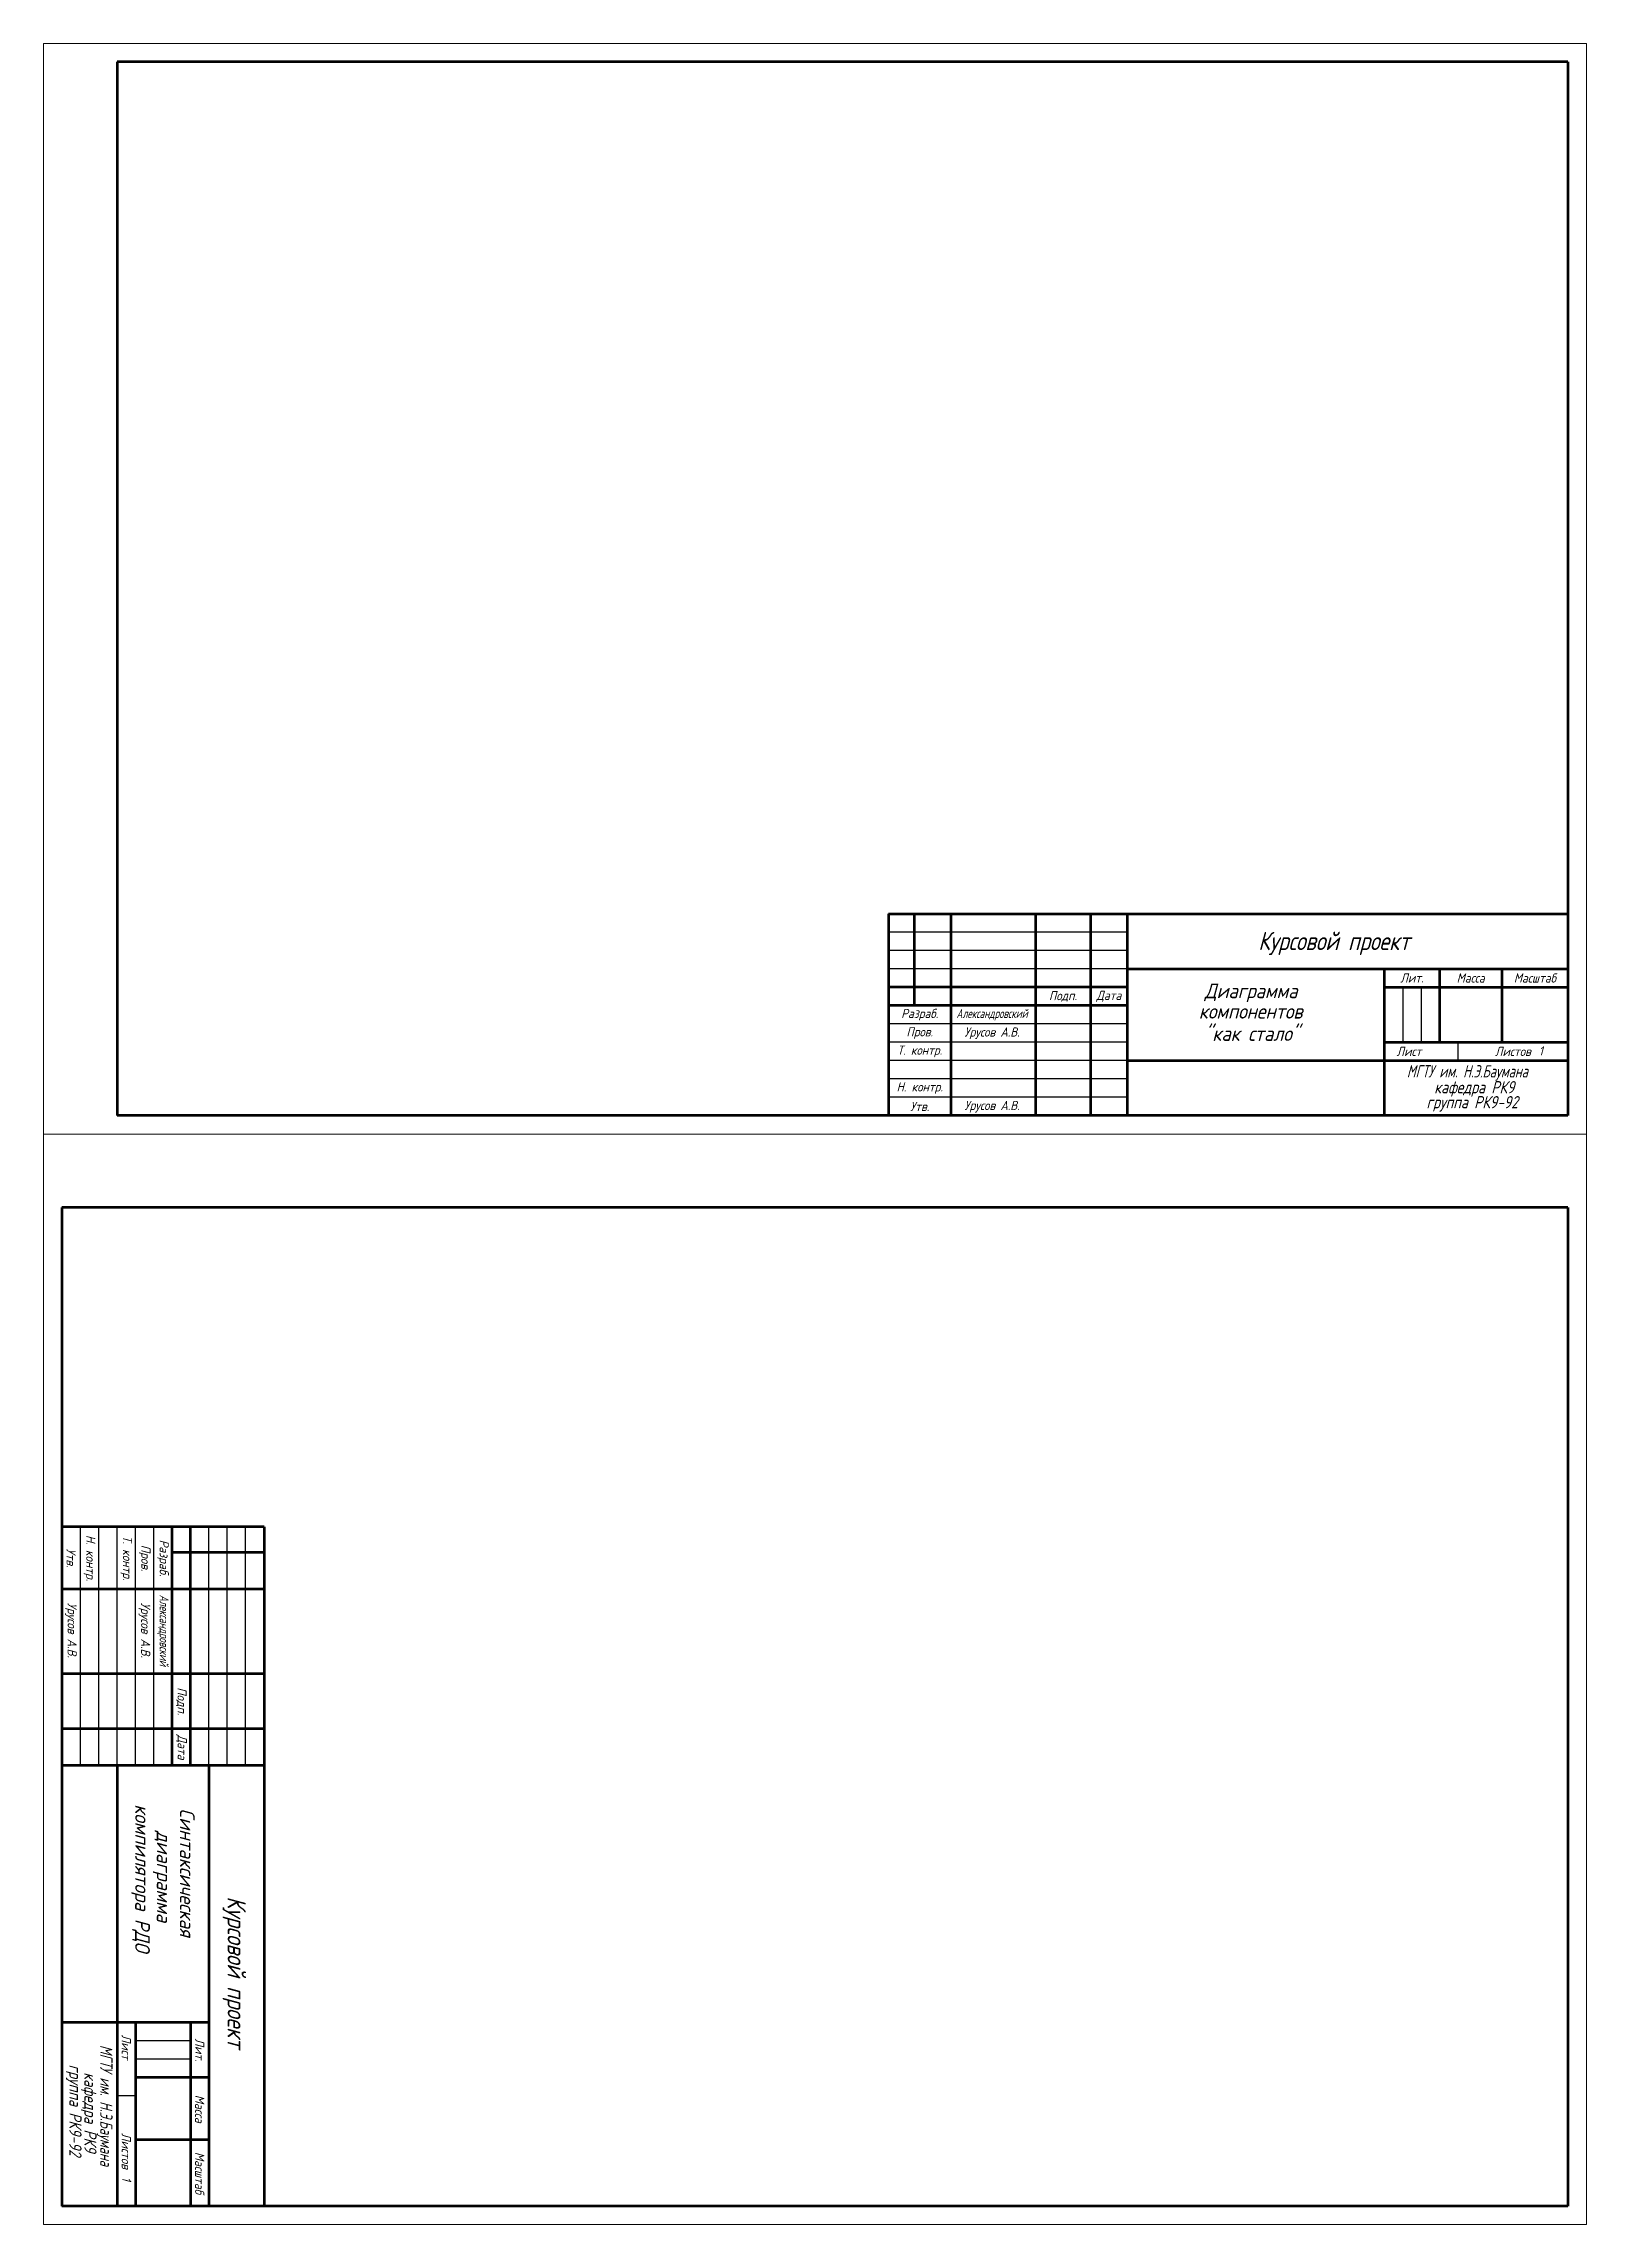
# Model space of a CAD drawing. Header units: millimetres. Extents: x 2024 to 4291, y -563 to 782.
# Drawn here: x 3871 to 4291, y 188 to 782 of the extents above; entities that cross this region are included whole.
import ezdxf
from ezdxf.enums import TextEntityAlignment as Align

# ---------------------------------------------------------------- set-up
doc = ezdxf.new("R2010")
doc.units = ezdxf.units.MM
doc.layers.get('0').update_dxf_attribs({"lineweight": 30})
doc.layers.add('format', color=7, linetype='Continuous', lineweight=80)
doc.styles.add('стиль1', font='geniso.shx', dxfattribs={"oblique": 15})

msp = doc.modelspace()

# ---------------------------------------------------------------- texts
at = {"lineweight": 25, "style": 'стиль1', "oblique": 15}
for s, height, width, p in [('Курсовой проект', 5, 0.9, (4201.21, 535.1)), ('МГТУ им. Н.Э.Баумана', 3.3333, 0.8, (4241.67, 500.44)), ('кафедра РК9', 3.3333, 0.9, (4249.14, 496.1)), ('группа РК9-92', 3.3333, 0.9, (4247.02, 492.03))]:
    msp.add_text(s, height=height, dxfattribs=dict(at, width=width)).set_placement(p)
for s, p in [('Диаграмма ', (4186.62, 522.02)), ('компонентов', (4185.04, 516.45)), ('"как стало"', (4186.65, 510.38))]:
    msp.add_text(s, height=4, dxfattribs=at).set_placement(p)
for s, p in [('компилятора РДО', (3895.46, 302.44)), ('Синтаксическая', (3907.65, 301.31)), ('диаграмма', (3901.36, 295.25))]:
    msp.add_text(s, height=4, rotation=270, dxfattribs=at).set_placement(p)
for s, height, width, p in [('Курсовой проект', 5, 0.9, (3920.62, 277.36)), ('МГТУ им. Н.Э.Баумана', 3.3333, 0.8, (3885.96, 236.89)), ('группа РК9-92', 3.3333, 0.9, (3877.55, 231.55)), ('кафедра РК9', 3.3333, 0.9, (3881.62, 229.43))]:
    msp.add_text(s, height=height, rotation=270, dxfattribs=dict(at, width=width)).set_placement(p)
at = {"layer": 'format', "lineweight": -3, "style": 'стиль1', "oblique": 15}
for s, p in [('Лит.', (4243.04, 527.52)), ('Масса', (4259.04, 527.52)), ('Масштаб', (4276.54, 527.52)), ('Подп.', (4148.04, 522.52)), ('Дата', (4160.54, 522.52)), ('Разраб.', (4109.04, 517.52)), ('Пров.', (4109.04, 512.52)), ('Урусов А.В.', (4128.74, 512.46)), ('Т. контр.', (4109.04, 507.52)), ('Лист', (4242.25, 507.52)), ('Листов', (4270.54, 507.52)), ('1', (4278.15, 507.63)), ('Н. контр.', (4109.04, 497.52)), ('Утв.', (4109.04, 492.52)), ('Урусов А.В.', (4128.74, 492.46))]:
    msp.add_text(s, height=2.5, dxfattribs=at).set_placement(p, align=Align.MIDDLE)
at = {"layer": 'format', "lineweight": -3, "style": 'стиль1', "oblique": 15, "width": 0.8}
msp.add_text('Александровский', height=2.5, dxfattribs=at).set_placement((4128.74, 517.52), align=Align.MIDDLE)
at = {"layer": 'format', "lineweight": -3, "style": 'стиль1', "oblique": 15}
for s, p in [('Н. контр.', (3883.04, 369.52)), ('Т. контр.', (3893.04, 369.52)), ('Разраб.', (3903.04, 369.52)), ('Утв.', (3878.04, 369.52)), ('Пров.', (3898.04, 369.52)), ('Урусов А.В.', (3877.98, 349.83)), ('Урусов А.В.', (3897.98, 349.83)), ('Подп.', (3908.04, 330.52)), ('Дата', (3908.04, 318.02)), ('Лист', (3893.04, 236.31)), ('Лит.', (3913.04, 235.52)), ('Масса', (3913.04, 219.52)), ('Листов', (3893.04, 208.02)), ('Масштаб', (3913.04, 202.02)), ('1', (3893.15, 200.42))]:
    msp.add_text(s, height=2.5, rotation=270, dxfattribs=at).set_placement(p, align=Align.MIDDLE)
at = {"layer": 'format', "lineweight": -3, "style": 'стиль1', "oblique": 15, "width": 0.8}
msp.add_text('Александровский', height=2.5, rotation=270, dxfattribs=at).set_placement((3903.04, 349.83), align=Align.MIDDLE)

# ---------------------------------------------------------------- linework, layer by layer
for p, q in [((4165.54, 540.02), (4100.54, 540.02)), ((4165.54, 535.02), (4100.54, 535.02)), ((4165.54, 530.02), (4100.54, 530.02)), ((4240.54, 525.02), (4240.54, 510.02)), ((4245.54, 525.02), (4245.54, 510.02)), ((4165.54, 515.02), (4100.54, 515.02)), ((4165.54, 510.02), (4100.54, 510.02)), ((4165.54, 505.02), (4100.54, 505.02)), ((4255.54, 510.02), (4255.54, 505.02)), ((4165.54, 500.02), (4100.54, 500.02)), ((4165.54, 495.02), (4100.54, 495.02)), ((3880.54, 313.02), (3880.54, 378.02)), ((3885.54, 313.02), (3885.54, 378.02)), ((3890.54, 313.02), (3890.54, 378.02)), ((3895.54, 313.02), (3895.54, 378.02)), ((3900.54, 313.02), (3900.54, 378.02)), ((3915.54, 313.02), (3915.54, 378.02)), ((3920.54, 313.02), (3920.54, 378.02)), ((3925.54, 313.02), (3925.54, 378.02)), ((3910.54, 238.02), (3895.54, 238.02)), ((3910.54, 233.02), (3895.54, 233.02)), ((3895.54, 223.02), (3890.54, 223.02))]:
    msp.add_line(p, q)
at = {"lineweight": 0}
msp.add_line((3870.54, 485.02), (4290.54, 485.02), dxfattribs=at)
msp.add_lwpolyline([(3870.54, 782.02), (3870.54, 188.02), (4290.54, 188.02), (4290.54, 782.02)], close=True, dxfattribs=at)
at = {"layer": 'format'}
for p, q in [((3890.54, 777.02), (3890.54, 490.02)), ((4285.54, 777.02), (3890.54, 777.02)), ((4285.54, 777.02), (4285.54, 490.02)), ((4100.54, 545.02), (4100.54, 490.02)), ((4100.54, 545.02), (4285.54, 545.02)), ((4107.54, 545.02), (4107.54, 520.02)), ((4117.54, 545.02), (4117.54, 490.02)), ((4140.54, 545.02), (4140.54, 490.02)), ((4155.54, 545.02), (4155.54, 490.02)), ((4165.54, 545.02), (4165.54, 490.02)), ((4285.54, 545.02), (4285.54, 490.02)), ((4165.54, 530.02), (4285.54, 530.02)), ((4235.54, 530.02), (4235.54, 490.02)), ((4250.54, 530.02), (4250.54, 510.02)), ((4267.54, 530.02), (4267.54, 510.02)), ((4165.54, 525.02), (4100.54, 525.02)), ((4235.54, 525.02), (4285.54, 525.02)), ((4165.54, 520.02), (4100.54, 520.02)), ((4165.54, 505.02), (4285.54, 505.02)), ((4235.54, 510.02), (4285.54, 510.02)), ((4285.54, 490.02), (3890.54, 490.02)), ((4285.54, 465.02), (3875.54, 465.02)), ((3875.54, 465.02), (3875.54, 193.02)), ((4285.54, 465.02), (4285.54, 193.02)), ((3930.54, 378.02), (3875.54, 378.02)), ((3905.54, 313.02), (3905.54, 378.02)), ((3910.54, 313.02), (3910.54, 378.02)), ((3930.54, 378.02), (3930.54, 193.02)), ((3930.54, 371.02), (3905.54, 371.02)), ((3930.54, 361.02), (3875.54, 361.02)), ((3930.54, 338.02), (3875.54, 338.02)), ((3930.54, 323.02), (3875.54, 323.02)), ((3930.54, 313.02), (3875.54, 313.02)), ((3890.54, 313.02), (3890.54, 193.02)), ((3915.54, 313.02), (3915.54, 193.02)), ((3915.54, 243.02), (3875.54, 243.02)), ((3895.54, 243.02), (3895.54, 193.02)), ((3910.54, 243.02), (3910.54, 193.02)), ((3915.54, 228.02), (3895.54, 228.02)), ((3915.54, 211.02), (3895.54, 211.02)), ((3930.54, 193.02), (3875.54, 193.02)), ((4285.54, 193.02), (3890.54, 193.02))]:
    msp.add_line(p, q, dxfattribs=at)

msp.set_redraw_order([(e.dxf.handle, doc.entitydb.next_handle()) for e in msp.query("TEXT MTEXT ATTDEF DIMENSION ARC_DIMENSION")])  # texts and dimensions are drawn at this point

doc.saveas('drawing.dxf')
